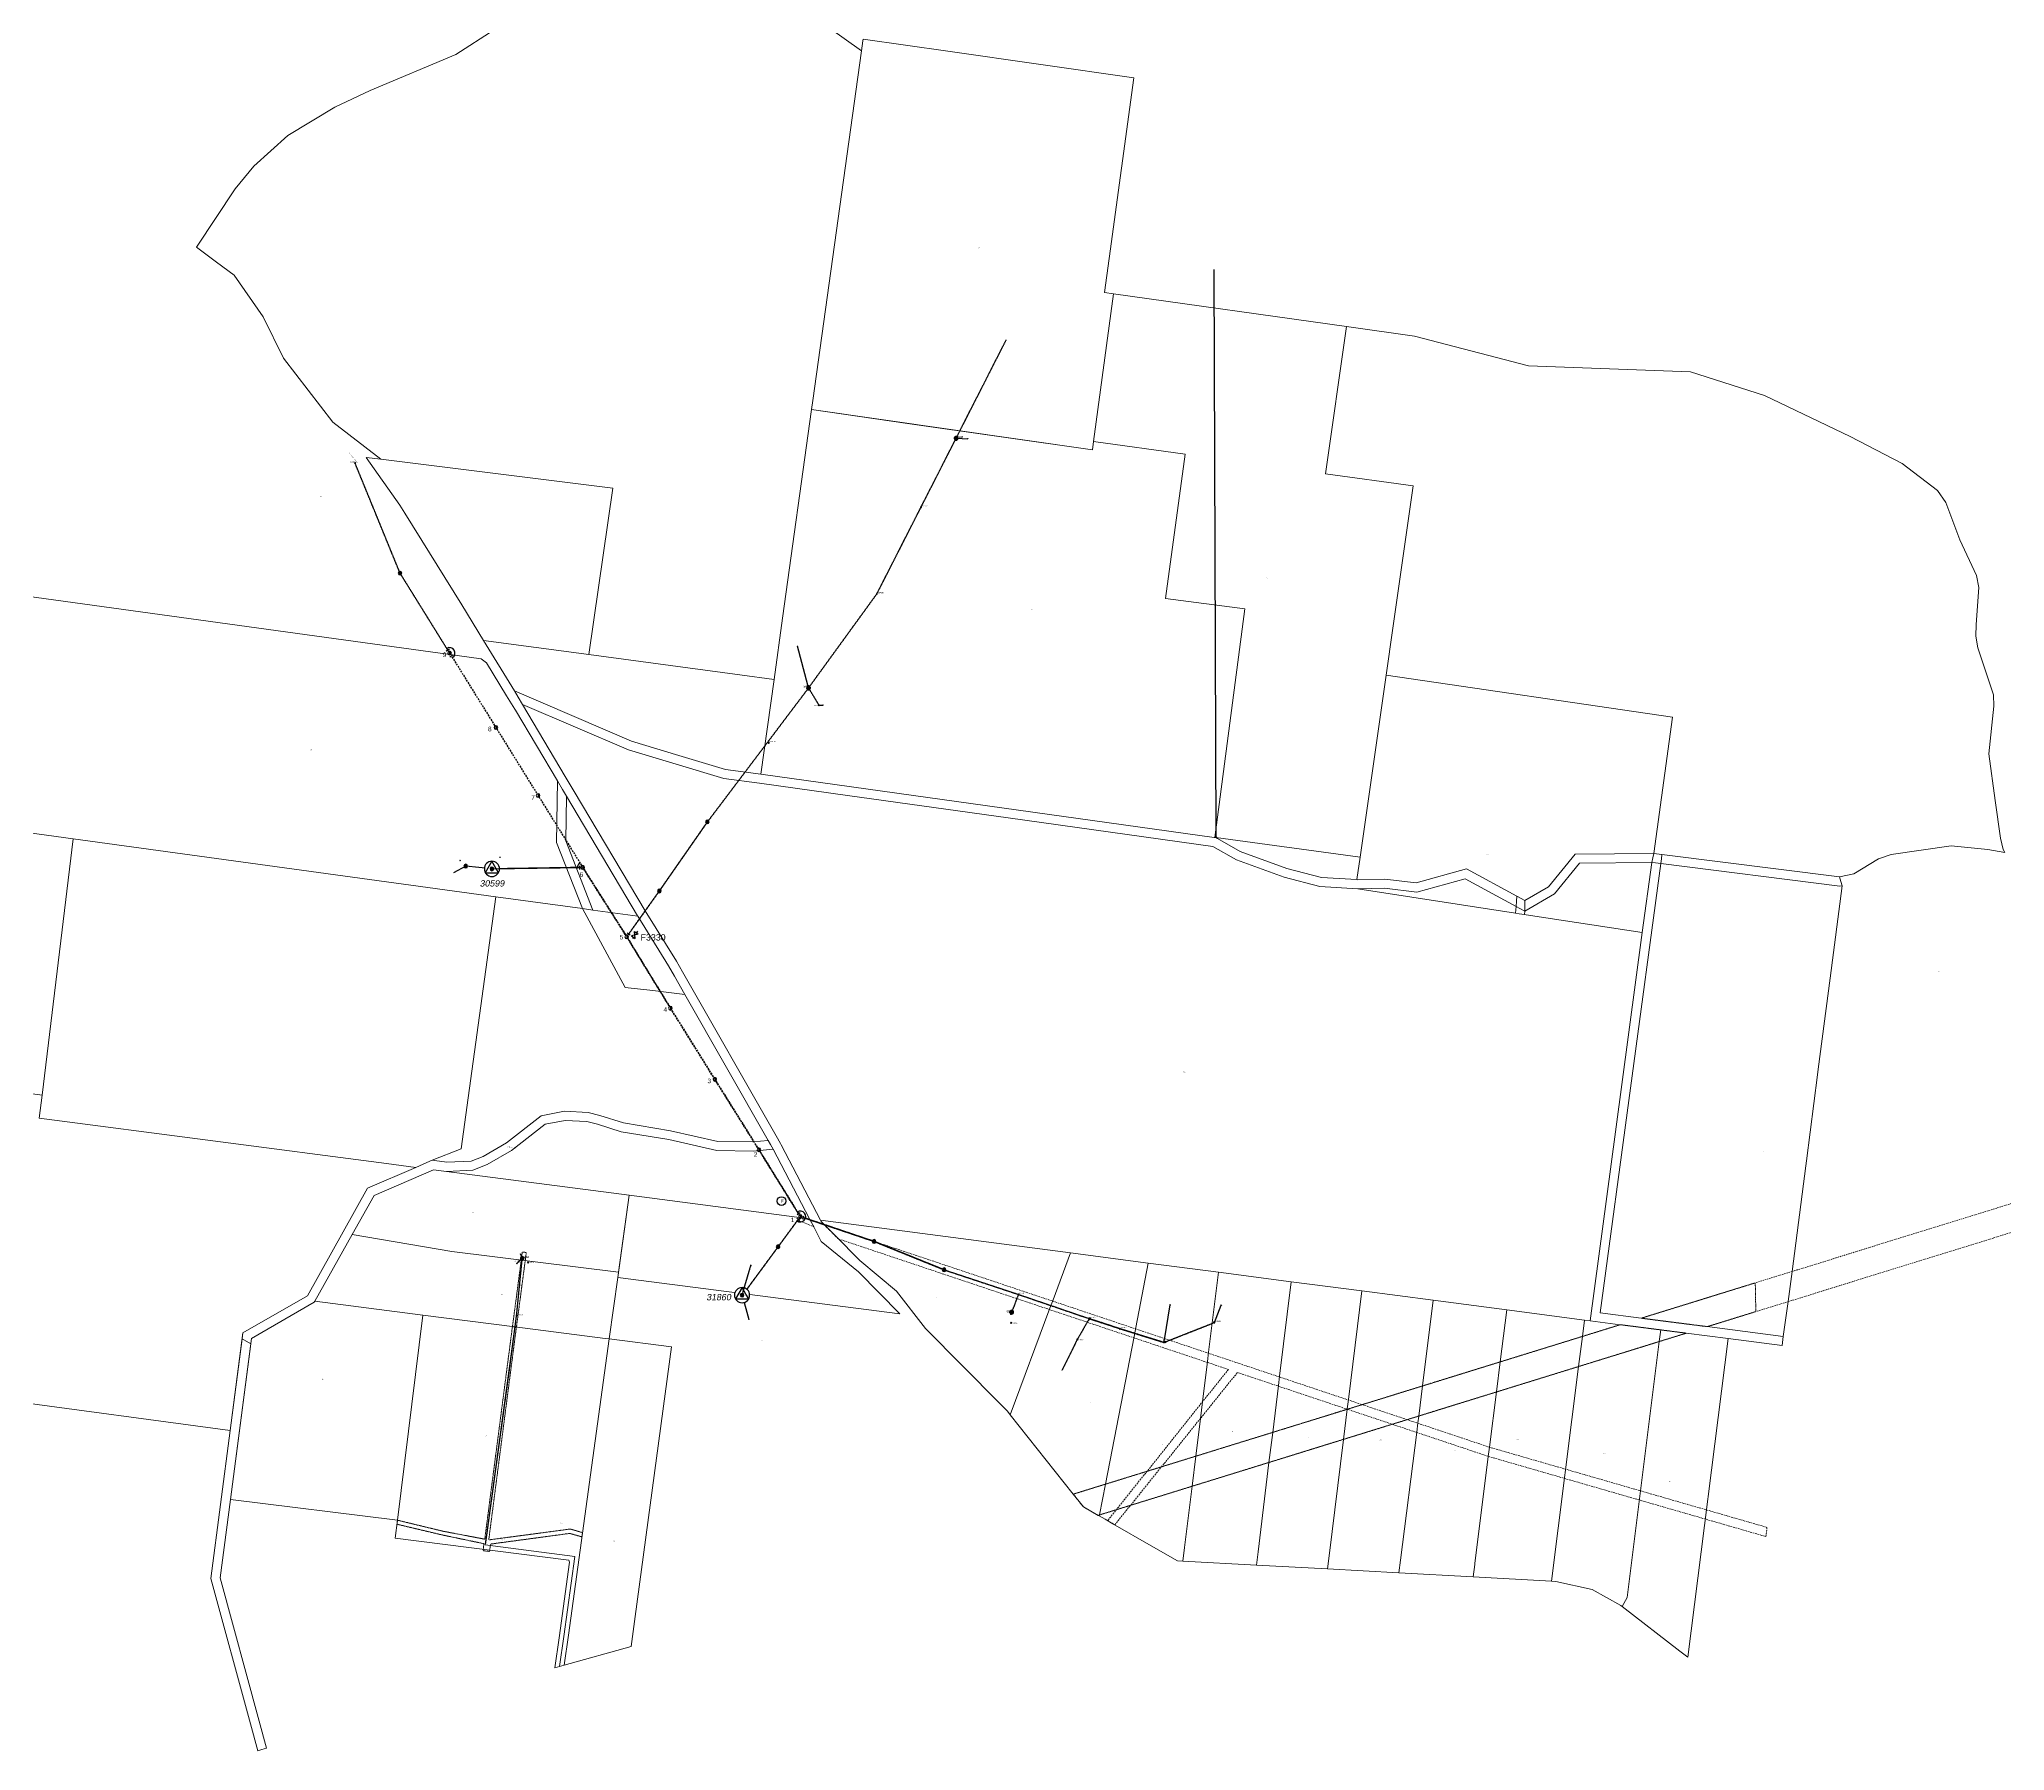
# Model space of a CAD drawing. Header units: metres. Extents: x 249687 to 257263, y 6187901 to 6192012.
# Drawn here: x 252507 to 256845, y 6188059 to 6191836 of the extents above; entities that cross this region are included whole.
import ezdxf
from ezdxf.enums import TextEntityAlignment as Align

# ---------------------------------------------------------------- set-up
doc = ezdxf.new("R2010")
doc.units = ezdxf.units.M
for name, pattern in [('Cable Exist OH', [1, 1, 0]), ('Cable New OH', [6, 4, -2]), ('Dash', [5, 3, -2]), ('HIDDEN', [0.375, 0.25, -0.125]), ('HIDDEN2', [0.1875, 0.125, -0.0625])]:
    doc.linetypes.add(name, pattern=pattern)
doc.layers.get('0').update_dxf_attribs({"color": 6})
for name, color, linetype in [('_User_HV_Exist', 7, 'Continuous'), ('_User_NEW', 2, 'Continuous'), ('Equip_LV_EXT', 7, 'Continuous'), ('Equip_SP_HV_EXT', 7, 'Continuous'), ('Equip_SP_HV_NEW', 2, 'Continuous'), ('Mains_HV_EXT', 7, 'Continuous'), ('Mains_HV_NEW', 2, 'Continuous'), ('Mains_HV_New_B10', 2, 'Continuous'), ('Mains_HV_NEW_Hardwired', 2, 'Continuous'), ('Mains_LV_EXT', 7, 'Continuous'), ('OH_Details_SP_MISC', 7, 'Continuous'), ('Services_SP_EXT', 7, 'Continuous'), ('Sub_SP_TR_HV_LV_EXT', 7, 'Continuous'), ('Sub_SP_TR_HV_LV_MOD', 3, 'Continuous'), ('SupportsOH_SP_TR_HV_LV_SL_EXT', 7, 'Continuous'), ('SupportsOH_SP_TR_HV_LV_SL_MOD', 3, 'Continuous'), ('SupportsOH_SP_TR_HV_LV_SL_NEW', 2, 'Continuous')]:
    doc.layers.add(name, color=color, linetype=linetype)
for name, color, linetype, lineweight in [('Cadastre Easements_SP_EXT', 8, 'Continuous', 5), ('Cadastre Land Parcels_SP_EXT', 8, 'Continuous', 5), ('Cadastre Other Property_SP_EXT', 8, 'HIDDEN', 5), ('Cadastre Roads_SP_EXT', 8, 'Continuous', 5)]:
    doc.layers.add(name, color=color, linetype=linetype, lineweight=lineweight)
doc.styles.add('iecARIAL', font='arial.ttf', dxfattribs={"height": 2})
doc.styles.add('iecISOCP', font='isocp.shx')
doc.styles.add('POLE_LABEL', font='arial.ttf')
doc.styles.get("Standard").update_dxf_attribs({"font": 'arial.ttf'})

# ---------------------------------------------------------------- blocks, each defined once
blk = doc.blocks.new('SUB_POLE_EXT')
blk.add_wipeout([(0, 4.2), (0.4, 4.2), (0.8, 4.1), (1.2, 4), (1.6, 3.9), (2, 3.7), (2.3, 3.5), (2.7, 3.3), (3, 3), (3.3, 2.7), (3.5, 2.3), (3.8, 1.9), (3.9, 1.6), (4, 1.2), (4.2, 0.6), (4.2, 0), (4.2, -0.6), (4.1, -1.1), (3.9, -1.6), (3.6, -2.2), (3.2, -2.7), (3, -3), (2.7, -3.3), (2.4, -3.5), (2, -3.7), (1.6, -3.9), (1.3, -4), (0.8, -4.1), (0.4, -4.2), (0, -4.2), (-0.4, -4.2), (-0.8, -4.1), (-1.2, -4), (-1.6, -3.9), (-2, -3.7), (-2.4, -3.5), (-2.7, -3.3), (-3, -3), (-3.2, -2.7), (-3.5, -2.3), (-3.7, -2), (-3.9, -1.6), (-4, -1.2), (-4.2, -0.8), (-4.2, -0.1), (-4.2, 0.4), (-4.1, 0.8), (-4, 1.3), (-3.9, 1.6), (-3.7, 2), (-3.5, 2.4), (-3.3, 2.7), (-3, 3), (-2.7, 3.3), (-2.3, 3.5), (-2, 3.7), (-1.6, 3.9), (-1.2, 4), (-0.8, 4.2), (-0.4, 4.2)])
blk.add_line((2.2, 0.5), (2.2, 0.5, 0))
blk.add_lwpolyline([(-4.2, 0, 1), (4.2, 0, 1)], format="xyb", close=True)
blk.add_lwpolyline([(2.1, 0.5), (0, 4.2), (-3.7, -2.1), (3.7, -2.1)], close=True)
for tag, height, flags, p in [('STREET_CODE', 0.2, 9, (1.5, 0)), ('ASSET_NUM', 3.5, 8, (2, 2)), ('CONSTRUCTED_VOLTAGE', 0.2, 9, (1.5, -0.2)), ('NO_PHASES', 0.2, 9, (1.5, -0.4)), ('OPERATING_VOLTAGE', 0.2, 9, (1.5, -0.6)), ('OPERATED_BY', 0.2, 9, (1.5, -0.8)), ('MAINTAINED_BY', 0.2, 9, (1.5, -1)), ('ORIENTATION', 0.2, 9, (1.5, -1.2)), ('OWNED_BY', 0.2, 9, (1.5, -1.4)), ('SECONDARY_VOLTAGE', 0.2, 9, (1.5, -1.6)), ('STATE', 0.2, 9, (1.5, -1.8)), ('SUBSTATION_TYPE', 0.2, 9, (1.5, -2)), ('USAGE', 0.2, 9, (1.5, -2.2)), ('LEGEND', 0.2, 9, (1.5, -2.4)), ('LOCATION', 0.2, 9, (1.5, -2.6)), ('STREETNAME', 0.2, 9, (1.5, -2.8)), ('SUBURB', 0.2, 9, (1.5, -3)), ('NOTES', 0.2, 9, (1.5, -3.2)), ('Z', 0.2, 1, (1.5, -3.4))]:
    blk.add_attdef(tag, text='', height=height, dxfattribs=dict(flags=flags)).set_placement(p, align=Align.MIDDLE_LEFT)
blk = doc.blocks.new('LV_OH_LINKS_DISTFUSE_EXT')
for p, q in [((0, 0), (0.96, 0)), ((3.84, 0), (4.8, 0))]:
    blk.add_line(p, q)
blk.add_lwpolyline([(3.84, -1.2), (3.84, 1.2), (0.96, -1.2), (0.96, 1.2)], close=True)
at = {"flags": 9}
for tag, p in [('ACTUAL_STATUS', (0, 0)), ('CONSTRUCTED_VOLTAGE', (0, -0.2)), ('OPERATING_VOLTAGE', (0, -0.6)), ('ORIENTATION', (0, -0.8)), ('OWNED_BY', (0, -1)), ('STATE', (0, -1.2)), ('SWITCH_TYPE', (0, -1.4)), ('NO_PHASES', (0, -0.4)), ('USAGE', (0, -1.6)), ('NOTES', (0, -1.8))]:
    blk.add_attdef(tag, text='', height=0.2, dxfattribs=at).set_placement(p, align=Align.MIDDLE_LEFT)
at = {"flags": 1}
blk.add_attdef('Z', (0, 0), '', height=0.2, dxfattribs=at)
blk = doc.blocks.new('CCP_EXT')
blk.add_wipeout([(0, 0.6), (0.6, 0), (0, -0.6), (-0.6, 0)])
blk.add_lwpolyline([(-0.6, 0), (0, 0.6), (0.6, 0), (0, -0.6), (-0.6, 0)])
at = {"flags": 1}
blk.add_attdef('Z', (0, 0), '', height=0.2, dxfattribs=at)
at = {"flags": 9}
for tag, p in [('CCP_TYPE', (0, 0)), ('CONSTRUCTED_VOLTAGE', (0, -0.2)), ('NO_PHASES', (0, -0.4)), ('OPERATING_VOLTAGE', (0, -0.6)), ('ORIENTATION', (0, -0.8)), ('OWNED_BY', (0, -1)), ('USAGE', (0, -1.2)), ('LEGEND', (0, -1.4)), ('LIFE_SUPPORT', (0, -1.6)), ('STATE', (0, -1.8)), ('NOTES', (0, -2))]:
    blk.add_attdef(tag, text='', height=0.2, dxfattribs=at).set_placement(p, align=Align.MIDDLE_LEFT)
blk = doc.blocks.new('POLE_EXT')
blk.add_hatch(color=256).paths.add_polyline_path([(-1, 0, 1), (1, 0, 1)])
blk.add_lwpolyline([(-1, 0, 1), (1, 0, 1)], format="xyb", close=True)
for tag, height, flags, p in [('pNumber', 2.5, 8, (-17.8, 2.1)), ('OWNED_BY', 0.2, 9, (1.4, -0.4)), ('PARENT', 0.2, 9, (1.4, -0.6)), ('SPECIAL_USE', 0.2, 9, (1.4, -0.8)), ('STATE', 0.2, 9, (1.4, -1)), ('USAGE', 0.2, 9, (1.4, -1.2)), ('cLV', 0.2, 9, (1.4, -1.4)), ('hDepth', 0.2, 9, (1.4, -1.6)), ('hDia', 0.2, 9, (1.4, -1.8)), ('cHV', 0.2, 9, (1.4, -2)), ('LBRACKET', 0.2, 9, (1.4, -2.2)), ('LExisting', 0.2, 9, (1.4, -2.4)), ('LANTNUMBER', 0.2, 9, (1.4, -2.6)), ('LOther', 0.2, 9, (1.4, -2.8)), ('LRemove', 0.2, 9, (1.4, -3)), ('LEGEND', 0.2, 9, (1.4, -3.2)), ('cLinedev', 0.2, 9, (1.4, -3.4)), ('LOCATION', 0.2, 9, (1.4, -3.6)), ('pExisting', 0.2, 9, (1.4, -3.8)), ('PFNUMBER', 0.2, 9, (1.4, -4)), ('NEWPFNUMBER', 0.2, 9, (1.4, -4.2)), ('pFooting', 0.2, 9, (1.4, -4.4)), ('pNew', 0.2, 9, (1.4, -4.6)), ('pRelocate', 0.2, 9, (1.4, -5)), ('pRemove', 0.2, 9, (1.4, -5.2)), ('pReplace', 0.2, 9, (1.4, -5.4)), ('pStay', 0.2, 9, (1.4, -5.6)), ('pType', 0.2, 9, (1.4, -5.8)), ('cspan', 0.2, 9, (1.4, -6)), ('STREETNAME', 0.2, 9, (1.4, -6.2)), ('SUBURB', 0.2, 9, (1.4, -6.4)), ('NOTES', 0.2, 9, (1.4, -6.6)), ('MAINTAINED_BY', 0.2, 9, (1.4, -6.8)), ('OPERATED_BY', 0.2, 9, (1.4, -7))]:
    blk.add_attdef(tag, text='', height=height, dxfattribs=dict(flags=flags)).set_placement(p, align=Align.MIDDLE_LEFT)
at = {"style": 'POLE_LABEL'}
for tag, height, flags, p in [('STRUCTURE_PLANT_NUMBER', 0.2, 9, (1.4, 0)), ('ASSET_NUM', 2.5, 8, (2, 2)), ('STREET_CODE', 0.2, 9, (1.4, -0.2))]:
    blk.add_attdef(tag, text='', height=height, dxfattribs=dict(at, flags=flags)).set_placement(p, align=Align.MIDDLE_LEFT)
at = {"flags": 1}
blk.add_attdef('Z', (1.4, -7.3), '', height=0.2, dxfattribs=at)
blk = doc.blocks.new('End Shackle_EXT')
blk.add_wipeout([(0, 0.3), (1.8, 0.3), (1.8, -0.3), (0, -0.3)])
blk.add_line((1.8, -1), (1.8, 1))
at = {"flags": 1}
blk.add_attdef('Z', (0, 0), '', height=0.2, dxfattribs=at)
at = {"flags": 9}
for tag, p in [('CONNECTOR_TYPE', (0, 0)), ('CONSTRUCTED_VOLTAGE', (0, -0.2)), ('NO_PHASES', (0, -0.4)), ('OPERATING_VOLTAGE', (0, -0.6)), ('ORIENTATION', (0, -0.8)), ('OWNED_BY', (0, -1)), ('STATE', (0, -1.2)), ('USAGE', (0, -1.4)), ('NOTES', (0, -1.6))]:
    blk.add_attdef(tag, text='', height=0.2, dxfattribs=at).set_placement(p, align=Align.MIDDLE_LEFT)
blk = doc.blocks.new('*U40')
blk.add_circle((-11.4, 9.7), 2.4)
at = {"insert": (-11.7, 10.6), "char_height": 2, "width": 1.3, "attachment_point": 1, "style": 'iecISOCP'}
blk.add_mtext('F', dxfattribs=at)
for tag, height, flags, p in [('STREET_CODE', 0.2, 9, (1.5, 0)), ('ASSET_NUM', 2.5, 8, (2, 2)), ('CONSTRUCTED_VOLTAGE', 0.2, 9, (1.5, -0.2)), ('FLITE_NUMBER', 0.2, 9, (1.5, -0.4)), ('INDICATOR_TYPE', 0.2, 9, (1.5, -0.6)), ('OPERATING_VOLTAGE', 0.2, 9, (1.5, -0.8)), ('ORIENTATION', 0.2, 9, (1.5, -1)), ('OWNED_BY', 0.2, 9, (1.5, -1.2)), ('STATE', 0.2, 9, (1.5, -1.4)), ('USAGE', 0.2, 9, (1.5, -1.6)), ('LEGEND', 0.2, 9, (1.5, -1.8)), ('LOCATION', 0.2, 9, (1.5, -2)), ('STREETNAME', 0.2, 9, (1.5, -2.2)), ('SUBURB', 0.2, 9, (1.5, -2.4)), ('NOTES', 0.2, 9, (1.5, -2.6)), ('Z', 0.2, 1, (1.5, -2.8))]:
    blk.add_attdef(tag, text='', height=height, dxfattribs=dict(flags=flags)).set_placement(p, align=Align.MIDDLE_LEFT)
blk = doc.blocks.new('CONNECTOR_NODE_EXT')
h = blk.add_hatch(color=256)
edge = h.paths.add_edge_path()
edge.add_arc((0, 0), 0.5, 0, 360)
blk.add_circle((0, 0), 0.5)
at = {"flags": 1}
blk.add_attdef('Z', (0, 0), '', height=0.2, dxfattribs=at)
at = {"flags": 9}
for tag, p in [('CONNECTOR_TYPE', (0, 0)), ('CONSTRUCTED_VOLTAGE', (0, -0.2)), ('NO_PHASES', (0, -0.4)), ('OPERATING_VOLTAGE', (0, -0.6)), ('ORIENTATION', (0, -0.8)), ('SUBTYPE', (0, -1)), ('USAGE', (0, -1.2)), ('NOTES', (0, -1.4))]:
    blk.add_attdef(tag, text='', height=0.2, dxfattribs=at).set_placement(p, align=Align.MIDDLE_LEFT)
blk = doc.blocks.new('POLE_REPLACE_NEW')
for tag, flags, p in [('OPERATED_BY', 9, (1.5, -6.6)), ('MAINTAINED_BY', 9, (1.5, -6.8)), ('Z', 1, (1.5, -7))]:
    blk.add_attdef(tag, text='', height=0.2, dxfattribs=dict(flags=flags)).set_placement(p, align=Align.MIDDLE_LEFT)
blk.add_wipeout([(0, 1), (-0.1, 1), (-0.2, 1), (-0.4, 0.9), (-0.5, 0.9), (-0.6, 0.8), (-0.7, 0.7), (-0.8, 0.6), (-0.8, 0.5), (-0.9, 0.4), (-1, 0.3), (-1, 0.2), (-1, 0.1), (-1, -0.1), (-1, -0.2), (-1, -0.3), (-0.9, -0.4), (-0.8, -0.5), (-0.8, -0.6), (-0.7, -0.7), (-0.6, -0.8), (-0.5, -0.9), (-0.4, -0.9), (-0.2, -1), (-0.1, -1), (0, -1), (0.1, -1), (0.2, -1), (0.4, -0.9), (0.5, -0.9), (0.6, -0.8), (0.7, -0.7), (0.8, -0.6), (0.8, -0.5), (0.9, -0.4), (1, -0.3), (1, -0.2), (1, -0.1), (1, 0.1), (1, 0.2), (1, 0.3), (0.9, 0.4), (0.8, 0.5), (0.8, 0.6), (0.7, 0.7), (0.6, 0.8), (0.5, 0.9), (0.4, 0.9), (0.2, 1), (0.1, 1)])
h = blk.add_hatch(color=256)
edge = h.paths.add_edge_path()
edge.add_arc((0, 0), 1, 270, 450)
edge.add_line((0, 1), (0, -1))
blk.add_lwpolyline([(0, 1), (0, -1)])
at = {"lineweight": -3}
blk.add_arc((0, 0), 1, 90, 270, dxfattribs=at)
blk.add_arc((0, 0), 1, 270, 90)
at = {"style": 'POLE_LABEL', "flags": 9}
blk.add_attdef('STRUCTURE_PLANT_NUMBER', text='', height=0.2, dxfattribs=at).set_placement((1.5, 0.2), align=Align.MIDDLE_LEFT)
for tag, height, flags, p in [('STREET_CODE', 0.2, 9, (1.5, 0)), ('ASSET_NUM', 2.5, 8, (2, 2)), ('OWNED_BY', 0.2, 9, (1.5, -0.2)), ('PARENT', 0.2, 9, (1.5, -0.4)), ('SPECIAL_USE', 0.2, 9, (1.5, -0.6)), ('STATE', 0.2, 9, (1.5, -0.8)), ('USAGE', 0.2, 9, (1.5, -1)), ('cLV', 0.2, 9, (1.5, -1.2)), ('hDepth', 0.2, 9, (1.5, -1.4)), ('hDia', 0.2, 9, (1.5, -1.6)), ('cHV', 0.2, 9, (1.5, -1.8)), ('LBRACKET', 0.2, 9, (1.5, -2)), ('LExisting', 0.2, 9, (1.5, -2.2)), ('LANTNUMBER', 0.2, 9, (1.5, -2.4)), ('LOther', 0.2, 9, (1.5, -2.6)), ('LRemove', 0.2, 9, (1.5, -2.8)), ('LEGEND', 0.2, 9, (1.5, -3)), ('cLinedev', 0.2, 9, (1.5, -3.2)), ('pExisting', 0.2, 9, (1.5, -3.4)), ('PFNUMBER', 0.2, 9, (1.5, -3.6)), ('NEWPFNUMBER', 0.2, 9, (1.5, -3.8)), ('pFooting', 0.2, 9, (1.5, -4)), ('pNew', 0.2, 9, (1.5, -4.2)), ('pNumber', 0.2, 9, (1.5, -4.4)), ('pRelocate', 0.2, 9, (1.5, -4.6)), ('pRemove', 0.2, 9, (1.5, -4.8)), ('pReplace', 0.2, 9, (1.5, -5)), ('pStay', 0.2, 9, (1.5, -5.2)), ('pType', 0.2, 9, (1.5, -5.4)), ('cspan', 0.2, 9, (1.5, -5.6)), ('SUBURB', 0.2, 9, (1.5, -5.8)), ('STREETNAME', 0.2, 9, (1.5, -6)), ('LOCATION', 0.2, 9, (1.5, -6.2)), ('NOTES', 0.2, 9, (1.5, -6.4))]:
    blk.add_attdef(tag, text='', height=height, dxfattribs=dict(flags=flags)).set_placement(p, align=Align.MIDDLE_LEFT)
blk = doc.blocks.new('End Shackle_NEW')
blk.add_wipeout([(-0.3, 0), (-0.3, 1.8), (0.3, 1.8), (0.3, 0)])
blk.add_line((1, 1.8), (-1, 1.8))
at = {"flags": 1}
blk.add_attdef('Z', (0, 0), '', height=0.2, dxfattribs=at)
at = {"flags": 9}
for tag, p in [('CONNECTOR_TYPE', (0, 0)), ('CONSTRUCTED_VOLTAGE', (0, -0.2)), ('NO_PHASES', (0, -0.4)), ('OPERATING_VOLTAGE', (0, -0.6)), ('ORIENTATION', (0, -0.8)), ('OWNED_BY', (0, -1)), ('STATE', (0, -1.2)), ('USAGE', (0, -1.4)), ('NOTES', (0, -1.6)), ('MAINTAINED_BY', (0, -1.8)), ('OPERATED_BY', (0, -2))]:
    blk.add_attdef(tag, text='', height=0.2, dxfattribs=at).set_placement(p, align=Align.MIDDLE_LEFT)
blk = doc.blocks.new('BOND POINT')
blk.add_hatch(color=256).paths.add_polyline_path([(-1, 0, 1), (1, 0, 1)])
blk.add_lwpolyline([(-1, 0, 1), (1, 0, 1)], format="xyb", close=True)
blk = doc.blocks.new('*U45')
blk.add_wipeout([(-0.3, 0), (-0.3, 1.8), (0.3, 1.8), (0.3, 0)])
blk.add_line((1, 1.8), (-1, 1.8))
at = {"flags": 1}
blk.add_attdef('Z', (0, 0), '', height=0.2, dxfattribs=at)
at = {"flags": 9}
for tag, p in [('CONNECTOR_TYPE', (0, 0)), ('CONSTRUCTED_VOLTAGE', (0, -0.2)), ('NO_PHASES', (0, -0.4)), ('OPERATING_VOLTAGE', (0, -0.6)), ('ORIENTATION', (0, -0.8)), ('OWNED_BY', (0, -1)), ('STATE', (0, -1.2)), ('USAGE', (0, -1.4)), ('NOTES', (0, -1.6)), ('MAINTAINED_BY', (0, -1.8)), ('OPERATED_BY', (0, -2))]:
    blk.add_attdef(tag, text='', height=0.2, dxfattribs=at).set_placement(p, align=Align.MIDDLE_LEFT)
blk = doc.blocks.new('*U54')
for p, q in [((-11, 12.7), (-11, 11.7)), ((-11, 8.8), (-11, 7.9))]:
    blk.add_line(p, q)
blk.add_lwpolyline([(-12.2, 8.8), (-9.8, 8.8), (-12.2, 11.7), (-9.8, 11.7)], close=True)
for tag, height, flags, p in [('STREET_CODE', 0.2, 9, (1.5, 0)), ('ASSET_NUM', 3.5, 8, (2, 2)), ('ACTUAL_STATUS', 0.2, 9, (1.5, -0.2)), ('CONSTRUCTED_VOLTAGE', 0.2, 9, (1.5, -0.4)), ('NO_PHASES', 0.2, 9, (1.5, -0.6)), ('OPERATING_VOLTAGE', 0.2, 9, (1.5, -0.8)), ('ORIENTATION', 0.2, 9, (1.5, -1)), ('OWNED_BY', 0.2, 9, (1.5, -1.2)), ('OPERATED_BY', 0.2, 9, (1.5, -1.4)), ('MAINTAINED_BY', 0.2, 9, (1.5, -1.6)), ('STATE', 0.2, 9, (1.5, -1.8)), ('SWITCH_TYPE', 0.2, 9, (1.5, -2)), ('USAGE', 0.2, 9, (1.5, -2.2)), ('LEGEND', 0.2, 9, (1.5, -2.4)), ('SUBURB', 0.2, 9, (1.5, -2.6)), ('STREETNAME', 0.2, 9, (1.5, -2.8)), ('LOCATION', 0.2, 9, (1.5, -3)), ('NOTES', 0.2, 9, (1.5, -3.2)), ('LABEL_ALIGNMENT', 0.2, 9, (1.5, -3.4)), ('Z', 0.2, 1, (1.5, -3.6))]:
    blk.add_attdef(tag, text='', height=height, dxfattribs=dict(flags=flags)).set_placement(p, align=Align.MIDDLE_LEFT)

msp = doc.modelspace()

# ---------------------------------------------------------------- linework, layer by layer
at = {"layer": '_User_HV_Exist', "color": 7, "linetype": 'Cable Exist OH'}
msp.add_lwpolyline([(253412.403, 6190481.868), (253303.009, 6190658.092), (253203.747, 6190900.758)], dxfattribs=at)
at = {"layer": '_User_HV_Exist', "color": 7, "linetype": 'Cable Exist OH', "flags": 128}
msp.add_lwpolyline([(254503.877, 6189120.457), (254349.582, 6189182.988)], dxfattribs=at)
at = {"layer": 'Cadastre Easements_SP_EXT', "linetype": 'Dash'}
for points in [[(256367.58, 6189050.261), (256378.165, 6189053.536), (256821.048, 6189190.72), (256975.03, 6189238.43), (257083.724, 6189272.105), (257253.172, 6189324.6), (257262.835, 6189391.453), (256917.953, 6189284.547), (256831.8, 6189257.854), (256827.97, 6189256.667), (256386.729, 6189120.03), (256376.144, 6189116.755), (256164.79, 6189051.28), (256043.145, 6189013.57), (256157.973, 6188998.929), (256188.988, 6188994.968), (256367.58, 6189050.261)], [(254847.012, 6188579.309), (254874.206, 6188587.684), (254909.155, 6188598.484), (255051.781, 6188642.645), (255221.327, 6188695.171), (255385.763, 6188746.115), (255494.536, 6188779.832), (255527.115, 6188789.901), (255551.842, 6188797.655), (255723.4, 6188850.778), (255904.931, 6188906.971), (256082.858, 6188962.044), (256142.631, 6188980.545), (256086.088, 6188987.805), (255996.877, 6188999.258), (255913.313, 6188973.379), (255731.778, 6188917.157), (255560.219, 6188864.034), (255428.631, 6188823.281), (255396.054, 6188813.099), (255393.862, 6188812.487), (255229.517, 6188761.544), (255059.878, 6188709.017), (254980.398, 6188684.391), (254945.448, 6188673.592), (254860.129, 6188647.146), (254789.227, 6188625.186), (254811.68, 6188597.027), (254844.185, 6188578.346), (254847.012, 6188579.309)]]:
    msp.add_lwpolyline(points, close=True, dxfattribs=at)
at = {"layer": 'Cadastre Land Parcels_SP_EXT', "linetype": 'Continuous'}
for points in [[(255392.084, 6191202.496), (254878.372, 6191274.58), (254834.134, 6190948.501), (255036.297, 6190920.518), (254992.768, 6190602.342), (255167.738, 6190579.412), (255101.694, 6190074.71), (255104.188, 6190074.332), (255422.559, 6190031.525), (255480.01, 6190433.096), (255494.774, 6190536.608), (255539.8, 6190850.935), (255345.955, 6190877.704), (255392.084, 6191202.496)], [(256836.543, 6190073.325), (256824.352, 6190156.149), (256810.432, 6190259.352), (256821.213, 6190364.421), (256820.55, 6190389.823), (256786.2, 6190493.16), (256781.841, 6190519.132), (256782.45, 6190545.122), (256788.694, 6190626.651), (256782.942, 6190653.142), (256746.111, 6190731.657), (256715.434, 6190814.11), (256696.991, 6190840.27), (256619.244, 6190899.956), (256504.035, 6190959.996), (256314.871, 6191050.624), (256152.208, 6191102.426), (255793.907, 6191115.796), (255542.54, 6191181.357), (255392.084, 6191202.496), (255345.955, 6190877.704), (255539.8, 6190850.935), (255494.774, 6190536.608), (255480.01, 6190433.096), (256112.346, 6190340.557), (256070.727, 6190039.644), (256088.821, 6190037.343), (256480.695, 6189987.544), (256512.342, 6189994.699), (256566.88, 6190027.206), (256594.582, 6190037.476), (256726.957, 6190055.922), (256807.934, 6190048.49), (256845.477, 6190041.256), (256842.263, 6190048.055), (256836.543, 6190073.325)], [(253260.629, 6190909.623), (253228.315, 6190913.652), (253302.795, 6190808.059), (253313.474, 6190790.808), (253439.104, 6190587.876), (253487.098, 6190509.443), (253719.799, 6190478.301), (253772.65, 6190845.91), (253260.629, 6190909.623)], [(254128.685, 6190423.498), (254053.227, 6190433.613), (253719.799, 6190478.301), (253487.097, 6190509.444), (253555.373, 6190398.135), (253814.285, 6190287.314), (253918.638, 6190255.548), (254021.775, 6190224.527), (254099.61, 6190214.371), (254128.685, 6190423.498)], [(256112.346, 6190340.557), (255480.01, 6190433.096), (255422.559, 6190031.525), (255415.403, 6189981.718), (255417.707, 6189981.556), (255477.106, 6189983.004), (255545.965, 6189974.599), (255657.041, 6190005.266), (255768.197, 6189945.001), (255785.937, 6189935.384), (255838.591, 6189965.959), (255897.245, 6190037.874), (256070.727, 6190039.644), (256112.346, 6190340.557)], [(252581.138, 6190072.029), (251181.642, 6190264.313), (251097.969, 6189697.483), (252512.815, 6189506.181), (252581.138, 6190072.029)], [(253826.863, 6189902.009), (253670.178, 6190166.17), (253668.844, 6190067.005), (253728.27, 6189914.388), (253827.631, 6189900.808), (253826.863, 6189902.009)], [(255422.559, 6190031.525), (255104.188, 6190074.332), (255107.551, 6190072.422), (255157.799, 6190043.994), (255260.554, 6190006.178), (255336.989, 6189986.096), (255415.402, 6189981.718), (255422.559, 6190031.525)], [(255654.571, 6189983.666), (255547.422, 6189954.101), (255476.07, 6189962.885), (255417.407, 6189961.456), (255765.318, 6189907.8), (255767.106, 6189922.686), (255654.571, 6189983.666)], [(256066.285, 6190019.546), (255906.878, 6190017.923), (255851.879, 6189950.433), (255786.266, 6189912.303), (255785.09, 6189904.75), (255789.299, 6189904.099), (256045.411, 6189864.591), (256066.285, 6190019.546)], [(256407.77, 6189360.894), (256432.231, 6189550.473), (256433.888, 6189563.251), (256459.945, 6189764.216), (256486.351, 6189968.267), (256481.688, 6189967.146), (256086.307, 6190017.407), (255952.682, 6189025.186), (256043.145, 6189013.57), (256157.973, 6188998.929), (256188.988, 6188994.968), (256356.617, 6188973.492), (256367.58, 6189050.261), (256376.144, 6189116.755), (256406.377, 6189350.1), (256407.77, 6189360.894)], [(253931.746, 6189728.168), (253860.726, 6189736.661), (253800.221, 6189743.895), (253705.46, 6189917.559), (253514.214, 6189943.803), (253453.155, 6189499.943), (253437.675, 6189387.406), (253373.759, 6189362.069), (253379.296, 6189361.439), (253406.349, 6189357.825), (253459.823, 6189360.574), (253486.416, 6189370.824), (253537.791, 6189400.714), (253614.507, 6189460.357), (253666.404, 6189470.611), (253718.562, 6189467.439), (253744.214, 6189461.124), (253796.081, 6189444.622), (253900.13, 6189427.503), (254004.902, 6189403.964), (254081.847, 6189402.777), (254115.895, 6189406.008), (253931.746, 6189728.168)], [(253728.27, 6189914.388), (253705.46, 6189917.559), (253800.221, 6189743.895), (253860.726, 6189736.661), (253931.746, 6189728.168), (253908.832, 6189768.243), (253895.668, 6189791.266), (253827.631, 6189900.808), (253728.27, 6189914.388)], [(252512.815, 6189506.181), (251097.969, 6189697.483), (251007.288, 6189083.304), (251004.647, 6189065.416), (250924.27, 6188520.909), (250941.348, 6188518.702), (251350.288, 6188466.692), (251317.395, 6188210.38), (251287.268, 6187974.569), (251829.337, 6187903.672), (251849.279, 6187900.984), (251909.939, 6188327.432), (252397.831, 6188260.164), (252417.815, 6188262.805), (252383.489, 6188508.774), (252425.183, 6188833.14), (252928.095, 6188765.687), (252956.144, 6188981.008), (253098.495, 6189063.268), (253231.317, 6189300.349), (253337.831, 6189346.464), (253273.075, 6189354.936), (252506.627, 6189455.176), (252512.815, 6189506.181)], [(255031.473, 6188477.489), (255035.109, 6188507.112), (255051.781, 6188642.645), (255059.878, 6188709.017), (255070.103, 6188792.43), (255074.656, 6188829.181), (255085.473, 6188918.048), (255087.976, 6188938.317), (255109.641, 6189114.942), (254954.825, 6189135.179), (254927.203, 6188992.697), (254923.311, 6188972.836), (254860.129, 6188647.146), (254847.012, 6188579.309), (254846.519, 6188577.075), (254859.315, 6188569.753), (254876.876, 6188559.67), (254961.405, 6188511.277), (255019.313, 6188478.168), (255031.473, 6188477.489)], [(255197.081, 6188497.72), (255221.327, 6188695.171), (255229.517, 6188761.544), (255242.157, 6188865.112), (255244.66, 6188885.381), (255270.271, 6189093.967), (255109.641, 6189114.942), (255087.976, 6188938.317), (255085.473, 6188918.048), (255074.656, 6188829.181), (255070.103, 6188792.43), (255059.878, 6188709.017), (255051.781, 6188642.645), (255035.109, 6188507.112), (255031.473, 6188477.489), (255193.522, 6188468.653), (255197.081, 6188497.72)], [(255354.165, 6188488.751), (255385.763, 6188746.115), (255393.862, 6188812.487), (255394.103, 6188813.825), (255396.515, 6188834.091), (255425.916, 6189073.637), (255270.271, 6189093.967), (255244.66, 6188885.381), (255242.157, 6188865.112), (255229.517, 6188761.544), (255221.327, 6188695.171), (255197.081, 6188497.72), (255193.522, 6188468.653), (255350.686, 6188460.13), (255354.165, 6188488.751)], [(255511.804, 6188479.683), (255547.35, 6188762.016), (255549.945, 6188782.286), (255551.842, 6188797.655), (255560.219, 6188864.034), (255584.051, 6189053.035), (255425.916, 6189073.637), (255396.515, 6188834.091), (255394.103, 6188813.825), (255393.862, 6188812.487), (255385.763, 6188746.115), (255354.165, 6188488.751), (255350.686, 6188460.13), (255508.221, 6188451.504), (255511.804, 6188479.683)], [(253353.183, 6189020.509), (253114.735, 6189051.043), (253113.326, 6189048.675), (252974.876, 6188968.519), (252928.467, 6188613.061), (253297.286, 6188567.783), (253353.183, 6189020.509)], [(255671.925, 6188442.594), (255675.432, 6188470.215), (255675.706, 6188472.392), (255705.513, 6188708.555), (255708.017, 6188728.824), (255723.4, 6188850.778), (255731.778, 6188917.157), (255746.251, 6189031.761), (255584.051, 6189053.035), (255560.219, 6188864.034), (255551.842, 6188797.655), (255549.945, 6188782.286), (255547.35, 6188762.016), (255511.804, 6188479.683), (255508.221, 6188451.504), (255671.925, 6188442.594)], [(255904.931, 6188906.971), (255913.313, 6188973.379), (255917.863, 6189009.418), (255746.251, 6189031.761), (255731.778, 6188917.157), (255723.4, 6188850.778), (255708.017, 6188728.824), (255705.513, 6188708.555), (255675.706, 6188472.392), (255675.432, 6188470.215), (255671.925, 6188442.594), (255845.144, 6188433.255), (255904.931, 6188906.971)], [(253655.105, 6188245.037), (253664.246, 6188310.901), (253688.811, 6188487.871), (253490.831, 6188513.025), (253556.742, 6188994.39), (253353.183, 6189020.509), (253297.286, 6188567.783), (253292.394, 6188528.146), (253675.594, 6188479.475), (253677.244, 6188475.431), (253654.005, 6188308.049), (253644.86, 6188242.176), (253655.105, 6188245.037)], [(253665.547, 6188247.955), (253674.659, 6188313.802), (253764.81, 6188967.687), (253755.578, 6188968.872), (253556.742, 6188994.39), (253490.831, 6188513.025), (253688.811, 6188487.871), (253664.246, 6188310.901), (253655.105, 6188245.037), (253665.547, 6188247.955)], [(256011.986, 6188396.837), (256082.858, 6188962.044), (256086.088, 6188987.805), (255996.877, 6188999.258), (255930.046, 6189007.831), (255917.863, 6189009.418), (255913.313, 6188973.379), (255904.931, 6188906.971), (255845.144, 6188433.255), (255854.664, 6188432.742), (255934.637, 6188414.496), (255997.826, 6188379.514), (256001.115, 6188376.901), (256011.986, 6188396.837)], [(256235.126, 6188968.74), (256142.631, 6188980.545), (256086.088, 6188987.805), (256082.858, 6188962.044), (256011.986, 6188396.837), (256001.115, 6188376.901), (256128.185, 6188278.524), (256145.853, 6188265.741), (256235.126, 6188968.74)], [(253813.021, 6188289.133), (253821.881, 6188354.797), (253902.202, 6188950.061), (253764.81, 6188967.687), (253674.659, 6188313.802), (253665.547, 6188247.955), (253813.021, 6188289.133)]]:
    msp.add_lwpolyline(points, close=True, dxfattribs=at)
at = {"layer": 'Cadastre Other Property_SP_EXT', "linetype": 'HIDDEN2'}
for points in [[(256043.145, 6189013.58), (256188.988, 6188994.978), (256296.106, 6189028.143), (256294.854, 6189091.583), (256043.145, 6189013.58)], [(253297.309, 6188567.716), (253296.293, 6188558.798), (253395.844, 6188535.191), (253488.098, 6188515.889), (253486.448, 6188500.373), (253500.612, 6188498.574), (253502.855, 6188515.011), (253677.572, 6188538.566), (253704.533, 6188530.891), (253705.662, 6188540.238), (253679.05, 6188548.225), (253498.815, 6188524.223), (253559.846, 6188993.94), (253551.069, 6188994.953), (253490.013, 6188525.818), (253397.469, 6188543.475), (253297.309, 6188567.716)], [(254844.21, 6188578.408), (256142.631, 6188980.554), (255996.877, 6188999.269), (254789.227, 6188625.196), (254811.679, 6188597.037), (254844.21, 6188578.408)]]:
    msp.add_lwpolyline(points, close=True, dxfattribs=at)
at = {"layer": 'Cadastre Roads_SP_EXT', "linetype": 'Continuous'}
for points in [[(253670.178, 6190166.17), (253661.706, 6190180.493), (253650.527, 6190199.396), (253648.698, 6190063.364), (253705.46, 6189917.559), (253728.27, 6189914.388), (253668.844, 6190067.005), (253670.178, 6190166.17)], [(256070.727, 6190039.644), (255897.245, 6190037.874), (255838.591, 6189965.959), (255785.937, 6189935.384), (255786.102, 6189923.845), (255786.266, 6189912.303), (255851.879, 6189950.433), (255906.878, 6190017.923), (256066.285, 6190019.546), (256068.535, 6190029.729), (256070.727, 6190039.644)], [(256480.695, 6189987.544), (256088.821, 6190037.343), (256087.557, 6190027.32), (256086.307, 6190017.407), (256481.688, 6189967.146), (256486.351, 6189968.267), (256483.565, 6189977.762), (256480.695, 6189987.544)], [(256086.307, 6190017.407), (256074.568, 6190018.662), (256066.285, 6190019.546), (256045.411, 6189864.591), (255986.181, 6189424.752), (255930.046, 6189007.831), (255996.877, 6188999.258), (256086.088, 6188987.805), (256142.631, 6188980.545), (256235.126, 6188968.74), (256354.103, 6188953.557), (256356.617, 6188973.492), (256188.988, 6188994.968), (256157.973, 6188998.929), (256043.145, 6189013.57), (255952.682, 6189025.186), (256086.307, 6190017.407)], [(255786.266, 6189912.303), (255775.346, 6189918.22), (255767.106, 6189922.686), (255765.318, 6189907.8), (255773.913, 6189906.474), (255785.09, 6189904.75), (255786.266, 6189912.303)], [(252885.517, 6188439.304), (252972.876, 6188118.367), (252988.987, 6188058.962), (252997.834, 6188061.469), (253008.436, 6188064.473), (252992.235, 6188123.766), (252905.994, 6188440.735), (252928.467, 6188613.061), (252973.418, 6188957.355), (252954.471, 6188968.167), (252928.095, 6188765.687), (252885.517, 6188439.304)]]:
    msp.add_lwpolyline(points, close=True, dxfattribs=at)
at = {"layer": 'Mains_HV_EXT', "color": 7, "linetype": 'Cable Exist OH'}
for points in [[(253706.466, 6190008.5), (253505.883, 6190005.303)], [(253806.38, 6189855.64), (253806.38, 6189855.64)], [(254186.607, 6189237.984), (254137.708, 6189171.382), (254057.291, 6189062.22)], [(254186.607, 6189237.984), (254349.582, 6189182.988), (254504.135, 6189120.348), (254668.024, 6189066.117)]]:
    msp.add_lwpolyline(points, dxfattribs=at)
at = {"layer": 'Mains_HV_EXT', "linetype": 'Continuous'}
msp.add_lwpolyline([(254822.598, 6189013.266, -0.98021223), (254826.444, 6189011.979)], format="xyb", dxfattribs=at)
at = {"layer": 'Mains_HV_EXT', "linetype": 'Cable Exist OH'}
msp.add_lwpolyline([(254824.582, 6189012.588), (254892.145, 6188990.483), (254989.247, 6188960.032)], dxfattribs=at)
msp.add_lwpolyline([(254824.582, 6189012.588), (254892.145, 6188990.483), (254989.247, 6188960.032)], dxfattribs=at)
at = {"layer": 'Mains_HV_New_B10', "color": 7, "linetype": 'Cable New OH'}
for points in [[(253411.344, 6190483.564), (253411.344, 6190483.564), (253513.486, 6190319.161), (253606.62, 6190169.043), (253705.406, 6190010.197), (253802.418, 6189857.309), (253899.986, 6189697.822), (253996.892, 6189542.64), (254094.283, 6189386.892), (254185.541, 6189239.68)], [(253803.477, 6189855.612), (253706.466, 6190008.5)], [(254186.599, 6189237.984), (254095.343, 6189385.196), (253997.951, 6189540.944), (253900.001, 6189697.831), (253803.477, 6189855.612)]]:
    msp.add_lwpolyline(points, dxfattribs=at)
at = {"layer": 'Mains_HV_NEW_Hardwired', "color": 7, "linetype": 'Continuous'}
for centre, radius, start, end in [((253412.403, 6190481.868), 12, 301.852384, 121.830769), ((253706.463, 6190008.503), 11.997, 121.872269, 180.926146)]:
    msp.add_arc(centre, radius, start, end, dxfattribs=at).dxf.unprotected_set("ltscale", 0)
at = {"layer": 'Mains_LV_EXT', "linetype": 'Cable Exist OH'}
for points in [[(254824.582, 6189012.588), (254797.895, 6188966.303), (254764.183, 6188898.16)], [(254989.247, 6188960.032), (254892.088, 6188990.302), (254824.582, 6189012.588)], [(254989.247, 6188960.032), (255100.985, 6189004.047)], [(254989.247, 6188960.032), (254990.301, 6188966.103)]]:
    msp.add_lwpolyline(points, dxfattribs=at)
at = {"layer": 'Mains_LV_EXT', "linetype": 'Continuous'}
for points in [[(254823.583, 6189010.855, 0.64679327), (254826.468, 6189011.923)], [(255101.634, 6189005.721, 0.74217099), (255099.174, 6189003.348)]]:
    msp.add_lwpolyline(points, format="xyb", dxfattribs=at)
at = {"layer": 'OH_Details_SP_MISC', "color": 7, "linetype": 'Cable Exist OH', "flags": 128}
for points in [[(253303.009, 6190658.092), (253203.747, 6190900.758)], [(253412.403, 6190481.868), (253303.009, 6190658.092)], [(253803.477, 6189855.612), (253875.608, 6189956.815), (253981.37, 6190108.809)], [(254504.361, 6189120.273), (254349.582, 6189182.988), (254186.6, 6189237.986), (254137.708, 6189171.382), (254057.291, 6189062.22)]]:
    msp.add_lwpolyline(points, dxfattribs=at)
at = {"layer": 'Services_SP_EXT'}
for points in [[(253505.883, 6190005.303), (253448.15, 6190011.512), (253420.973, 6189996.835)], [(254058.041, 6189064.426), (254072.845, 6189011.026)]]:
    msp.add_lwpolyline(points, dxfattribs=at)

# ---------------------------------------------------------------- block references
at = {"layer": 'Equip_LV_EXT'}
for name, p in [('LV_OH_LINKS_DISTFUSE_EXT', (254988.504, 6188960.701)), ('LV_OH_LINKS_DISTFUSE_EXT', (254988.84, 6188960.946)), ('LV_OH_LINKS_DISTFUSE_EXT', (254989.247, 6188961.032)), ('CONNECTOR_NODE_EXT', (254990.301, 6188966.103))]:
    msp.add_blockref(name, p, dxfattribs=at)
at = {"layer": 'Equip_SP_HV_EXT', "xscale": 4, "yscale": 4, "zscale": 4}
msp.add_blockref('*U40', (254190.69, 6189233.443), dxfattribs=at)
at = {"layer": 'Mains_HV_NEW_Hardwired', "color": 7, "linetype": 'Continuous', "xscale": 0.6, "yscale": 0.6, "zscale": 0.6}
for p in [(253406.074, 6190492.063), (253418.736, 6190471.675), (253694.468, 6190008.309), (253700.128, 6190018.691)]:
    msp.add_blockref('BOND POINT', p, dxfattribs=at).dxf.unprotected_set("ltscale", 0)
at = {"layer": 'Sub_SP_TR_HV_LV_EXT'}
ref = msp.add_blockref('SUB_POLE_EXT', (254530.59, 6190955.858), dxfattribs=at)
ref.add_attrib('ASSET_NUM', '25748', dxfattribs={"layer": '0', "height": 3.5, "rotation": 1}).set_placement((254532.59, 6190956.108), align=Align.BOTTOM_LEFT)
ref = msp.add_blockref('SUB_POLE_EXT', (253572.778, 6189145.27), dxfattribs=at)
ref.add_attrib('ASSET_NUM', '24494', dxfattribs={"layer": '0', "height": 3.5, "rotation": 1}).set_placement((253574.778, 6189145.52), align=Align.BOTTOM_LEFT)
ref = msp.add_blockref('SUB_POLE_EXT', (254653.335, 6189026.755), dxfattribs=at)
ref.add_attrib('ASSET_NUM', '22269', dxfattribs={"layer": '0', "height": 3.5}).set_placement((254655.335, 6189027.005), align=Align.BOTTOM_RIGHT)
at = {"layer": 'SupportsOH_SP_TR_HV_LV_SL_EXT'}
ref = msp.add_blockref('POLE_EXT', (253203.747, 6190900.758), dxfattribs=at)
ref.add_attrib('ASSET_NUM', '3XD001', dxfattribs={"layer": '0', "height": 2.5, "style": 'POLE_LABEL'}).set_placement((253205.747, 6190901.508), align=Align.BOTTOM_RIGHT)
ref = msp.add_blockref('POLE_EXT', (254453.178, 6190803.924), dxfattribs=at)
ref.add_attrib('ASSET_NUM', '3XP013', dxfattribs={"layer": '0', "height": 2.5, "style": 'POLE_LABEL'}).set_placement((254455.178, 6190804.674), align=Align.BOTTOM_LEFT)
ref = msp.add_blockref('POLE_EXT', (254355.624, 6190612.38), dxfattribs=at)
ref.add_attrib('ASSET_NUM', '3XP012', dxfattribs={"layer": '0', "height": 2.5, "style": 'POLE_LABEL'}).set_placement((254357.624, 6190613.13), align=Align.BOTTOM_LEFT)
ref = msp.add_blockref('POLE_EXT', (254116.963, 6190283.77), dxfattribs=at)
ref.add_attrib('ASSET_NUM', '3XP008', dxfattribs={"layer": '0', "height": 2.5, "style": 'POLE_LABEL'}).set_placement((254118.963, 6190284.52), align=Align.BOTTOM_LEFT)
at = {"layer": 'SupportsOH_SP_TR_HV_LV_SL_EXT', "xscale": 4, "yscale": 4, "zscale": 4}
for p in [(253981.37, 6190109.21), (254504.135, 6189120.586)]:
    msp.add_blockref('POLE_EXT', p, dxfattribs=at)
at = {"layer": 'SupportsOH_SP_TR_HV_LV_SL_EXT'}
ref = msp.add_blockref('POLE_EXT', (254668.024, 6189066.117), dxfattribs=at)
ref.add_attrib('ASSET_NUM', '877835', dxfattribs={"layer": '0', "height": 2.5, "style": 'POLE_LABEL'}).set_placement((254670.024, 6189066.867), align=Align.BOTTOM_LEFT)
ref = msp.add_blockref('POLE_EXT', (253560.463, 6189020.028), dxfattribs=at)
ref.add_attrib('ASSET_NUM', '763251', dxfattribs={"layer": '0', "height": 2.5, "rotation": 1, "style": 'POLE_LABEL'}).set_placement((253562.463, 6189020.778), align=Align.MIDDLE_LEFT)
ref = msp.add_blockref('POLE_EXT', (254824.582, 6189012.588), dxfattribs=at)
ref.add_attrib('ASSET_NUM', '877836', dxfattribs={"layer": '0', "height": 2.5, "style": 'POLE_LABEL'}).set_placement((254826.582, 6189013.338), align=Align.BOTTOM_LEFT)
ref = msp.add_blockref('POLE_EXT', (254892.206, 6188990.354), dxfattribs=at)
ref.add_attrib('ASSET_NUM', '3XP035', dxfattribs={"layer": '0', "height": 2.5, "style": 'POLE_LABEL'}).set_placement((254894.206, 6188991.104), align=Align.BOTTOM_LEFT)
ref = msp.add_blockref('POLE_EXT', (255100.985, 6189004.047), dxfattribs=at)
ref.add_attrib('ASSET_NUM', '3XP038', dxfattribs={"layer": '0', "height": 2.5, "style": 'POLE_LABEL'}).set_placement((255102.985, 6189004.797), align=Align.BOTTOM_LEFT)
ref = msp.add_blockref('POLE_EXT', (254797.895, 6188966.303), dxfattribs=at)
ref.add_attrib('ASSET_NUM', '3XP033', dxfattribs={"layer": '0', "height": 2.5, "style": 'POLE_LABEL'}).set_placement((254799.895, 6188967.053), align=Align.TOP_LEFT)
at = {"layer": 'SupportsOH_SP_TR_HV_LV_SL_MOD', "xscale": 4, "yscale": 4, "zscale": 4}
for p in [(253303.009, 6190658.092), (253875.608, 6189956.815), (254137.708, 6189171.382), (254349.582, 6189182.988)]:
    msp.add_blockref('POLE_EXT', p, dxfattribs=at)

# ---------------------------------------------------------------- texts
at = {"layer": 'Cadastre Land Parcels_SP_EXT'}
for s, p in [('162', (254579.049, 6191374.791)), ('1031', (253124.921, 6190826.229)), ('461', (255214.644, 6190646.674)), ('926', (254695.65, 6190576.952)), ('924', (255701.651, 6190036.234)), ('100', (256697.42, 6189777.841)), ('924', (255032.257, 6189556.116)), ('135', (256309.179, 6189380.994)), ('99', (253462.337, 6189246.127)), ('109', (253525.397, 6189064.463)), ('808', (254486.77, 6189058.872)), ('819', (254101.24, 6188963.989)), ('121', (253130.312, 6188878.265)), ('780', (254824.627, 6188827.116)), ('710', (255137.789, 6188762.296)), ('122', (253490.602, 6188752.924)), ('730', (254983.263, 6188734.331)), ('700', (255307.11, 6188749.756)), ('680', (255465.317, 6188744.232)), ('662', (255630.097, 6188720.833)), ('644', (255768.273, 6188745.442)), ('632', (255959.796, 6188713.881)), ('630', (256104.23, 6188652.142)), ('120', (253657.37, 6188561.06)), ('110', (253773.687, 6188520.572))]:
    msp.add_text(s, height=1.8, dxfattribs=at).set_placement(p)
msp.add_text('955', height=1.8, rotation=303.946304, dxfattribs=at).set_placement((253104.994, 6190268.828))
at = {"layer": 'Cadastre Other Property_SP_EXT'}
for s, p in [('081081', (253563.609, 6189084.335)), ('081080', (253525.74, 6188523.268))]:
    msp.add_text(s, height=1.8, dxfattribs=at).set_placement(p)
at = {"layer": 'Cadastre Roads_SP_EXT'}
for s, rotation, p in [('WOMBEYAN CAVES RD', 311.00629, (253189.552, 6190922.903)), ('EUCALYPT LANE', 350.482319, (253540.588, 6189390.987))]:
    msp.add_text(s, height=1.8, rotation=rotation, dxfattribs=at).set_placement(p)
at = {"layer": 'Mains_LV_EXT'}
msp.add_text('C34', height=1.8, rotation=20.377699, dxfattribs=at).set_placement((255047.26, 6188982.884))

# ---------------------------------------------------------------- next in the draw order: linework, layer by layer
at = {"layer": 'Cadastre Land Parcels_SP_EXT', "linetype": 'Continuous'}
for points in [[(254834.134, 6190948.501), (254878.372, 6191274.58), (254858.422, 6191277.384), (254868.676, 6191352.804), (254922.784, 6191751.628), (254512.099, 6191809.975), (254325.415, 6191836.47), (254324.972, 6191833.295), (254321.83, 6191810.724), (254214.396, 6191038.959), (254211.61, 6191019.016), (254423.261, 6190988.711), (254831.67, 6190930.232), (254834.134, 6190948.501)], [(253197.313, 6189198.515), (253417.65, 6189160.87), (253785.076, 6189114.894), (253808.583, 6189284.992), (253405.597, 6189337.603), (253376.607, 6189341.386), (253245.534, 6189284.629), (253197.313, 6189198.515)], [(253114.735, 6189051.044), (253353.183, 6189020.509), (253556.742, 6188994.39), (253755.578, 6188968.872), (253764.81, 6188967.687), (253783.485, 6189103.387), (253785.076, 6189114.894), (253417.65, 6189160.87), (253197.313, 6189198.515), (253114.735, 6189051.044)], [(254783.389, 6189157.64), (254231.412, 6189229.781), (254232.671, 6189227.372), (254233.353, 6189225.948), (254263.403, 6189195.881), (254318.407, 6189140.608), (254398.934, 6189073.353), (254463.203, 6188991.128), (254626.822, 6188825.38), (254643.743, 6188808.177), (254650.024, 6188800.239), (254737.846, 6189035.554), (254744.804, 6189054.276), (254783.389, 6189157.64)], [(254847.012, 6188579.309), (254860.129, 6188647.146), (254923.311, 6188972.836), (254927.203, 6188992.697), (254954.825, 6189135.179), (254783.389, 6189157.64), (254744.804, 6189054.276), (254737.846, 6189035.554), (254650.024, 6188800.239), (254789.227, 6188625.186), (254811.68, 6188597.027), (254844.185, 6188578.346), (254846.519, 6188577.075), (254847.012, 6188579.309)]]:
    msp.add_lwpolyline(points, close=True, dxfattribs=at)

# ---------------------------------------------------------------- next in the draw order: block references
at = {"layer": 'Equip_LV_EXT'}
for p, rotation in [((254530.59, 6190955.858), 178.1517515178448), ((253572.19, 6189144.763), 220.2807076243593), ((253572.471, 6189145.941), 112.9785272055603), ((254652.535, 6189026.755), 180.0000000000001)]:
    msp.add_blockref('LV_OH_LINKS_DISTFUSE_EXT', p, dxfattribs=dict(at, rotation=rotation))
at = {"layer": 'Mains_HV_NEW', "color": 7, "linetype": 'Cable Exist OH', "xscale": 4, "yscale": 4, "zscale": 4, "rotation": 31.0473927608574}
msp.add_blockref('End Shackle_NEW', (254186.6, 6189237.983), dxfattribs=at).dxf.unprotected_set("ltscale", 0)
at = {"layer": 'Sub_SP_TR_HV_LV_EXT'}
ref = msp.add_blockref('SUB_POLE_EXT', (254204.758, 6190404.654), dxfattribs=at)
ref.add_attrib('ASSET_NUM', '30746', dxfattribs={"layer": '0', "height": 3.5}).set_placement((254206.758, 6190404.904), align=Align.BOTTOM_RIGHT)
at = {"layer": 'Sub_SP_TR_HV_LV_MOD'}
ref = msp.add_blockref('SUB_POLE_EXT', (253505.883, 6190005.303), dxfattribs=dict(at, xscale=4, yscale=4, zscale=4))
ref.add_attrib('ASSET_NUM', '30599', dxfattribs={"layer": '0', "height": 14, "oblique": 10}).set_placement((253533.297, 6189962.256), align=Align.BOTTOM_RIGHT)

# ---------------------------------------------------------------- next in the draw order: linework, layer by layer
at = {"layer": 'Cadastre Land Parcels_SP_EXT', "linetype": 'Continuous'}
for points in [[(254147.548, 6190558.974), (254211.61, 6191019.016), (254214.396, 6191038.959), (254321.83, 6191810.724), (254217.216, 6191885.475), (254210.735, 6191886.256), (254184.085, 6191889.47), (254176.572, 6191890.376), (254043.808, 6191888.401), (253994.232, 6191915.855), (253834.496, 6191984.503), (253645.113, 6192011.772), (253617.891, 6191958.88), (253565.061, 6191906.863), (253510.607, 6191857.136), (253426.359, 6191803.067), (253237.046, 6191723.57), (253159.157, 6191686.65), (253055.157, 6191624.506), (252980.029, 6191556.355), (252938.929, 6191506.421), (252853.536, 6191377.83), (252898.128, 6191344.712), (252936.802, 6191315.988), (253001.181, 6191223.671), (253046.015, 6191132.723), (253154.394, 6190991.175), (253260.629, 6190909.623), (253772.65, 6190845.91), (253719.799, 6190478.301), (254053.227, 6190433.613), (254128.685, 6190423.498), (254147.548, 6190558.974)], [(254834.134, 6190948.501), (254831.669, 6190930.232), (254211.61, 6191019.016), (254147.548, 6190558.974), (254128.685, 6190423.498), (254099.61, 6190214.371), (255100.401, 6190074.899), (255101.694, 6190074.71), (255167.738, 6190579.412), (254992.768, 6190602.342), (255036.297, 6190920.518), (254834.134, 6190948.501)], [(253648.698, 6190063.364), (253650.527, 6190199.396), (253557.687, 6190355.902), (253556.439, 6190357.868), (253538.17, 6190387.578), (253493.74, 6190460.111), (253482.094, 6190469.016), (251257.153, 6190775.53), (251181.643, 6190264.313), (252581.138, 6190072.029), (253514.214, 6189943.803), (253705.46, 6189917.559), (253648.698, 6190063.364)], [(253514.214, 6189943.803), (252581.138, 6190072.029), (252512.815, 6189506.181), (252506.627, 6189455.176), (253273.075, 6189354.936), (253337.831, 6189346.464), (253368.664, 6189359.936), (253373.759, 6189362.069), (253437.675, 6189387.406), (253453.155, 6189499.943), (253514.214, 6189943.803)]]:
    msp.add_lwpolyline(points, close=True, dxfattribs=at)
at = {"layer": 'Mains_HV_EXT', "linetype": 'Cable Exist OH'}
msp.add_lwpolyline([(254204.758, 6190404.654), (254355.624, 6190612.38), (254530.59, 6190955.858)], dxfattribs=at)
at = {"layer": 'Mains_LV_EXT', "linetype": 'Cable Exist OH'}
for points in [[(254204.758, 6190404.654), (254203.614, 6190410.672)], [(253524.7, 6190030.25), (253522.769, 6190030.17)]]:
    msp.add_lwpolyline(points, dxfattribs=at)

# ---------------------------------------------------------------- next in the draw order: block references
at = {"layer": 'Equip_LV_EXT'}
for name, p in [('CONNECTOR_NODE_EXT', (254203.614, 6190410.672)), ('LV_OH_LINKS_DISTFUSE_EXT', (254204.351, 6190405.568)), ('LV_OH_LINKS_DISTFUSE_EXT', (254204.758, 6190405.654))]:
    msp.add_blockref(name, p, dxfattribs=at)
at = {"layer": 'Mains_HV_NEW', "color": 7, "linetype": 'Cable Exist OH', "xscale": 4, "yscale": 4, "zscale": 4, "rotation": 251.9986879552453}
msp.add_blockref('End Shackle_NEW', (254186.599, 6189237.984), dxfattribs=at).dxf.unprotected_set("ltscale", 0)
at = {"layer": 'SupportsOH_SP_TR_HV_LV_SL_EXT'}
ref = msp.add_blockref('POLE_EXT', (254204.758, 6190404.654), dxfattribs=at)
ref.add_attrib('ASSET_NUM', '3XP009', dxfattribs={"layer": '0', "height": 2.5, "style": 'POLE_LABEL'}).set_placement((254206.758, 6190405.404), align=Align.BOTTOM_RIGHT)
at = {"layer": 'SupportsOH_SP_TR_HV_LV_SL_MOD', "xscale": 4, "yscale": 4, "zscale": 4}
msp.add_blockref('POLE_EXT', (253505.883, 6190005.303), dxfattribs=at)

# ---------------------------------------------------------------- next in the draw order: block references
at = {"layer": 'Mains_HV_NEW', "color": 7, "linetype": 'Cable Exist OH', "xscale": 4, "yscale": 4, "zscale": 4}
for name, p, rotation in [('*U45', (253412.403, 6190481.868), 32.65274876133336), ('End Shackle_NEW', (254186.599, 6189237.984), 143.5131950466004)]:
    msp.add_blockref(name, p, dxfattribs=dict(at, rotation=rotation)).dxf.unprotected_set("ltscale", 0)
at = {"layer": 'Services_SP_EXT'}
msp.add_blockref('CCP_EXT', (254556.105, 6190954.871), dxfattribs=at)
for p, rotation in [((254180.336, 6190496.632), 103.9189689996864), ((253435.866, 6190023.704), 183.3394228260636)]:
    msp.add_blockref('CCP_EXT', p, dxfattribs=dict(at, rotation=rotation))
at = {"layer": 'SupportsOH_SP_TR_HV_LV_SL_NEW', "color": 7, "linetype": 'Cable Exist OH'}
ref = msp.add_blockref('POLE_REPLACE_NEW', (253514.546, 6190317.465), dxfattribs=dict(at, xscale=4, yscale=4, zscale=4))
ref.add_attrib('pNumber', '8', dxfattribs={"height": 10}).set_placement((253497.338, 6190314.153), align=Align.MIDDLE_LEFT)

# ---------------------------------------------------------------- next in the draw order: linework, layer by layer
at = {"layer": 'Cadastre Land Parcels_SP_EXT', "linetype": 'Continuous'}
for points in [[(254002.579, 6189383.92), (253896.237, 6189407.753), (253791.357, 6189424.96), (253738.658, 6189441.661), (253715.502, 6189447.487), (253667.769, 6189450.332), (253623.102, 6189441.601), (253549.09, 6189384.029), (253495.087, 6189352.627), (253464.029, 6189340.704), (253405.597, 6189337.603), (253808.583, 6189284.992), (254207.041, 6189232.912), (254126.706, 6189386.866), (254082.657, 6189382.594), (254002.579, 6189383.92)], [(254207.041, 6189232.912), (253808.583, 6189284.992), (253783.485, 6189103.387), (254406.322, 6189023.484), (254315.198, 6189115.769), (254232.835, 6189182.863), (254214.115, 6189219.334), (254207.041, 6189232.912)]]:
    msp.add_lwpolyline(points, close=True, dxfattribs=at)
at = {"layer": 'Cadastre Other Property_SP_EXT', "linetype": 'HIDDEN2', "ltscale": 30}
msp.add_lwpolyline([(254209.005, 6189229.152), (254196.435, 6189234.308), (254184.622, 6189235.852), (254183.548, 6189228.818), (254216.143, 6189215.393), (254209.005, 6189229.152)], close=True, dxfattribs=at)
at = {"layer": 'Mains_HV_EXT', "linetype": 'Cable Exist OH'}
msp.add_lwpolyline([(254530.59, 6190955.858), (254641.374, 6191173.435)], dxfattribs=at)
at = {"layer": 'Mains_HV_NEW_Hardwired', "color": 7, "linetype": 'Continuous'}
msp.add_arc((254186.607, 6189237.984), 12, 233.687323, 121.822845, dxfattribs=at).dxf.unprotected_set("ltscale", 0)
at = {"layer": 'Services_SP_EXT'}
for points in [[(254530.59, 6190955.858), (254556.105, 6190954.871)], [(254203.614, 6190410.672), (254180.336, 6190496.632)]]:
    msp.add_lwpolyline(points, dxfattribs=at)

# ---------------------------------------------------------------- next in the draw order: block references
at = {"layer": '_User_NEW', "color": 7, "linetype": 'Cable Exist OH', "xscale": 4, "yscale": 4, "zscale": 4, "rotation": 30.6769777540181}
msp.add_blockref('End Shackle_NEW', (253412.403, 6190481.868), dxfattribs=at).dxf.unprotected_set("ltscale", 0)
at = {"layer": 'Mains_HV_NEW_Hardwired', "color": 7, "linetype": 'Continuous', "xscale": 0.6, "yscale": 0.6, "zscale": 0.6}
for p in [(254180.279, 6189248.18), (254179.505, 6189228.311), (254197.977, 6189234.147)]:
    msp.add_blockref('BOND POINT', p, dxfattribs=at).dxf.unprotected_set("ltscale", 0)
at = {"layer": 'SupportsOH_SP_TR_HV_LV_SL_EXT'}
ref = msp.add_blockref('POLE_EXT', (254530.59, 6190955.858), dxfattribs=at)
ref.add_attrib('ASSET_NUM', '779116', dxfattribs={"layer": '0', "height": 2.5, "rotation": 1, "style": 'POLE_LABEL'}).set_placement((254532.59, 6190956.608), align=Align.MIDDLE_LEFT)
at = {"layer": 'SupportsOH_SP_TR_HV_LV_SL_EXT', "xscale": 4, "yscale": 4, "zscale": 4}
msp.add_blockref('POLE_EXT', (253448.15, 6190011.512), dxfattribs=at)

# ---------------------------------------------------------------- next in the draw order: block references
at = {"layer": 'Mains_HV_NEW', "color": 7, "linetype": 'Cable Exist OH', "xscale": 4, "yscale": 4, "zscale": 4, "rotation": 210.6770063484666}
msp.add_blockref('End Shackle_NEW', (253412.403, 6190481.868), dxfattribs=at).dxf.unprotected_set("ltscale", 0)
at = {"layer": 'Sub_SP_TR_HV_LV_MOD'}
ref = msp.add_blockref('SUB_POLE_EXT', (254058.036, 6189064.426), dxfattribs=dict(at, xscale=4, yscale=4, zscale=4))
ref.add_attrib('ASSET_NUM', '31860', dxfattribs={"layer": '0', "height": 14, "oblique": 10}).set_placement((254033.559, 6189060.086), align=Align.MIDDLE_RIGHT)

# ---------------------------------------------------------------- next in the draw order: linework, layer by layer
at = {"layer": 'Cadastre Land Parcels_SP_EXT', "linetype": 'Continuous'}
msp.add_lwpolyline([(255986.181, 6189424.752), (256045.41, 6189864.591), (255789.299, 6189904.099), (255785.09, 6189904.75), (255773.913, 6189906.474), (255765.317, 6189907.8), (255417.407, 6189961.456), (255333.833, 6189966.143), (255254.525, 6189987.038), (255149.264, 6190025.675), (255097.613, 6190054.955), (254645.368, 6190117.995), (254290.548, 6190167.438), (254096.824, 6190194.427), (254017.608, 6190204.658), (253912.798, 6190236.301), (253807.333, 6190268.37), (253573.55, 6190368.421), (253667.74, 6190209.619), (253687.481, 6190176.395), (253844.068, 6189912.454), (253912.968, 6189801.603), (253926.416, 6189778.069), (254133.296, 6189416.013), (254143.134, 6189398.843), (254144.491, 6189396.216), (254231.412, 6189229.781), (254783.388, 6189157.64), (254954.825, 6189135.179), (255109.641, 6189114.942), (255270.271, 6189093.967), (255425.916, 6189073.637), (255584.051, 6189053.035), (255746.25, 6189031.761), (255917.863, 6189009.418), (255930.046, 6189007.831), (255986.181, 6189424.752)], close=True, dxfattribs=at)

# ---------------------------------------------------------------- next in the draw order: block references
at = {"layer": 'SupportsOH_SP_TR_HV_LV_SL_MOD', "xscale": 4, "yscale": 4, "zscale": 4}
msp.add_blockref('POLE_EXT', (254058.041, 6189064.426), dxfattribs=at)
at = {"layer": 'SupportsOH_SP_TR_HV_LV_SL_NEW', "color": 7, "linetype": 'Cable Exist OH'}
ref = msp.add_blockref('POLE_REPLACE_NEW', (253412.403, 6190481.868), dxfattribs=dict(at, xscale=4, yscale=4, zscale=4))
ref.add_attrib('pNumber', '9', dxfattribs={"height": 10}).set_placement((253397.47, 6190478.041), align=Align.MIDDLE_LEFT)

# ---------------------------------------------------------------- next in the draw order: block references
at = {"layer": 'Services_SP_EXT'}
for p, rotation in [((254236.199, 6190366.667), 359.3374334246244), ((255104.699, 6190076.263), 90.0000000000002), ((255003.052, 6189042.93), 79.47797697009474), ((255115.764, 6189042.175), 67.70924196674437)]:
    msp.add_blockref('CCP_EXT', p, dxfattribs=dict(at, rotation=rotation))
for p in [(253568.68, 6189155.012), (254651.587, 6189022.071), (254072.845, 6189011.026)]:
    msp.add_blockref('CCP_EXT', p, dxfattribs=at)
at = {"layer": 'SupportsOH_SP_TR_HV_LV_SL_NEW', "color": 7, "linetype": 'Cable Exist OH'}
ref = msp.add_blockref('POLE_REPLACE_NEW', (253900.001, 6189697.831), dxfattribs=dict(at, xscale=4, yscale=4, zscale=4))
ref.add_attrib('pNumber', '4', dxfattribs={"height": 10}).set_placement((253884.733, 6189695.084), align=Align.MIDDLE_LEFT)
ref = msp.add_blockref('POLE_REPLACE_NEW', (253997.951, 6189540.944), dxfattribs=dict(at, xscale=4, yscale=4, zscale=4))
ref.add_attrib('pNumber', '3', dxfattribs={"height": 10}).set_placement((253981.743, 6189537.378), align=Align.MIDDLE_LEFT)
at = {"layer": 'SupportsOH_SP_TR_HV_LV_SL_NEW', "color": 1, "linetype": 'Cable Exist OH'}
ref = msp.add_blockref('POLE_REPLACE_NEW', (254186.6, 6189237.984), dxfattribs=dict(at, xscale=4, yscale=4, zscale=4))
ref.add_attrib('pNumber', '1', dxfattribs={"layer": '0', "height": 10, "style": 'iecARIAL'}).set_placement((254165.408, 6189230.752), align=Align.MIDDLE_LEFT)

# ---------------------------------------------------------------- next in the draw order: linework, layer by layer
at = {"layer": 'Cadastre Other Property_SP_EXT', "linetype": 'HIDDEN2', "ltscale": 30}
msp.add_lwpolyline([(254239.307, 6189219.999), (254270.623, 6189188.636), (255131.566, 6188900.502), (254865.006, 6188566.493), (254880.841, 6188557.41), (255151.696, 6188893.764), (255705.513, 6188708.565), (256318.37, 6188531.555), (256320.675, 6188551.867), (255708.017, 6188728.834), (254239.307, 6189219.999)], close=True, dxfattribs=at)
at = {"layer": 'Cadastre Roads_SP_EXT', "linetype": 'Continuous'}
msp.add_lwpolyline([(255477.106, 6189983.004), (255417.707, 6189981.556), (255415.402, 6189981.718), (255336.989, 6189986.096), (255260.554, 6190006.178), (255157.799, 6190043.994), (255107.551, 6190072.422), (255104.188, 6190074.332), (255101.694, 6190074.71), (255100.401, 6190074.899), (254099.61, 6190214.371), (254021.775, 6190224.527), (253918.638, 6190255.548), (253814.285, 6190287.314), (253555.373, 6190398.135), (253563.977, 6190384.071), (253573.55, 6190368.421), (253807.333, 6190268.37), (253912.798, 6190236.301), (254017.608, 6190204.658), (254096.824, 6190194.427), (254290.548, 6190167.438), (254645.368, 6190117.995), (255097.613, 6190054.955), (255149.264, 6190025.675), (255254.525, 6189987.038), (255333.833, 6189966.143), (255417.407, 6189961.456), (255476.07, 6189962.885), (255547.422, 6189954.101), (255654.571, 6189983.666), (255767.105, 6189922.686), (255767.65, 6189933.829), (255768.197, 6189945.001), (255657.041, 6190005.266), (255545.965, 6189974.599), (255477.106, 6189983.004)], close=True, dxfattribs=at)
at = {"layer": 'Mains_HV_EXT', "linetype": 'Cable Exist OH'}
for points in [[(254668.024, 6189066.117), (254653.335, 6189026.755)], [(254668.024, 6189066.117), (254824.582, 6189012.588)]]:
    msp.add_lwpolyline(points, dxfattribs=at)
at = {"layer": 'Services_SP_EXT'}
for points in [[(255104.699, 6190076.263), (255100.498, 6191328.143)], [(254227.782, 6190366.539), (254236.199, 6190366.667)], [(254651.587, 6189022.071), (254652.535, 6189026.755)], [(254990.301, 6188966.103), (255003.052, 6189042.93)], [(255100.985, 6189004.047), (255115.764, 6189042.175)]]:
    msp.add_lwpolyline(points, dxfattribs=at)

# ---------------------------------------------------------------- next in the draw order: block references
msp.add_blockref('CCP_EXT', (253560.801, 6189134.408), dxfattribs=at)
at = {"layer": 'SupportsOH_SP_TR_HV_LV_SL_EXT'}
ref = msp.add_blockref('POLE_EXT', (253585.681, 6189136.514), dxfattribs=at)
ref.add_attrib('ASSET_NUM', '850351', dxfattribs={"layer": '0', "height": 2.5, "style": 'POLE_LABEL'}).set_placement((253587.681, 6189137.264), align=Align.MIDDLE_LEFT)
ref = msp.add_blockref('POLE_EXT', (254653.335, 6189026.755), dxfattribs=at)
ref.add_attrib('ASSET_NUM', '284048', dxfattribs={"layer": '0', "height": 2.5, "style": 'POLE_LABEL'}).set_placement((254655.335, 6189027.505), align=Align.TOP_RIGHT)
ref = msp.add_blockref('POLE_EXT', (254651.918, 6189003.524), dxfattribs=at)
ref.add_attrib('ASSET_NUM', '315312', dxfattribs={"layer": '0', "height": 2.5, "style": 'POLE_LABEL'}).set_placement((254653.918, 6189004.274), align=Align.TOP_LEFT)

# ---------------------------------------------------------------- next in the draw order: linework, layer by layer
at = {"layer": 'Cadastre Other Property_SP_EXT', "linetype": 'HIDDEN2'}
msp.add_lwpolyline([(253572.889, 6189159.681), (253551.236, 6188995.069), (253559.964, 6188993.964), (253581.728, 6189158.686), (253572.889, 6189159.681)], close=True, dxfattribs=at)
at = {"layer": 'Cadastre Roads_SP_EXT', "linetype": 'Continuous'}
msp.add_lwpolyline([(252954.471, 6188968.167), (252973.418, 6188957.355), (252974.876, 6188968.519), (253113.326, 6189048.675), (253114.735, 6189051.044), (253197.313, 6189198.515), (253245.534, 6189284.629), (253376.607, 6189341.386), (253405.597, 6189337.603), (253464.029, 6189340.704), (253495.087, 6189352.627), (253549.09, 6189384.029), (253623.102, 6189441.601), (253667.769, 6189450.332), (253715.502, 6189447.487), (253738.658, 6189441.661), (253791.357, 6189424.961), (253896.237, 6189407.753), (254002.579, 6189383.92), (254082.657, 6189382.594), (254126.706, 6189386.866), (254121.121, 6189396.754), (254115.895, 6189406.008), (254081.847, 6189402.777), (254004.902, 6189403.964), (253900.13, 6189427.503), (253796.081, 6189444.622), (253744.214, 6189461.124), (253718.562, 6189467.439), (253666.404, 6189470.611), (253614.507, 6189460.357), (253537.791, 6189400.714), (253486.416, 6189370.824), (253459.823, 6189360.574), (253406.349, 6189357.825), (253379.296, 6189361.438), (253373.759, 6189362.069), (253368.664, 6189359.936), (253337.831, 6189346.464), (253231.317, 6189300.349), (253098.495, 6189063.268), (252956.144, 6188981.008), (252954.471, 6188968.167)], close=True, dxfattribs=at)
at = {"layer": 'Mains_HV_EXT', "linetype": 'Cable Exist OH'}
msp.add_lwpolyline([(253492.017, 6188516.513), (253509.168, 6188641.827), (253522.285, 6188737.718), (253543.764, 6188894.093), (253560.376, 6189020.213), (253572.778, 6189145.27)], dxfattribs=at)
at = {"layer": 'Services_SP_EXT'}
for points in [[(253568.68, 6189155.012), (253572.778, 6189145.27)], [(253572.778, 6189145.27), (253565.178, 6189138.829), (253560.801, 6189134.408)]]:
    msp.add_lwpolyline(points, dxfattribs=at)

# ---------------------------------------------------------------- next in the draw order: block references
at = {"layer": 'Mains_HV_NEW', "color": 7, "linetype": 'Cable Exist OH', "xscale": 4, "yscale": 4, "zscale": 4, "rotation": 91.3807966665288}
msp.add_blockref('End Shackle_NEW', (253706.466, 6190008.5), dxfattribs=at).dxf.unprotected_set("ltscale", 0)
at = {"layer": 'Mains_LV_EXT', "rotation": 120.0533019446696}
msp.add_blockref('End Shackle_EXT', (254227.782, 6190366.539), dxfattribs=at)
at = {"layer": 'SupportsOH_SP_TR_HV_LV_SL_EXT'}
ref = msp.add_blockref('POLE_EXT', (253565.178, 6189138.829), dxfattribs=at)
ref.add_attrib('ASSET_NUM', '341194', dxfattribs={"layer": '0', "height": 2.5, "style": 'POLE_LABEL'}).set_placement((253567.178, 6189139.579), align=Align.MIDDLE_RIGHT)
ref = msp.add_blockref('POLE_EXT', (253572.778, 6189145.27), dxfattribs=at)
ref.add_attrib('ASSET_NUM', '763250', dxfattribs={"layer": '0', "height": 2.5, "rotation": 1, "style": 'POLE_LABEL'}).set_placement((253574.778, 6189146.02), align=Align.BOTTOM_LEFT)
at = {"layer": 'SupportsOH_SP_TR_HV_LV_SL_NEW', "color": 7, "linetype": 'Cable Exist OH'}
ref = msp.add_blockref('POLE_REPLACE_NEW', (253607.679, 6190167.347), dxfattribs=dict(at, xscale=4, yscale=4, zscale=4))
ref.add_attrib('pNumber', '7', dxfattribs={"height": 10}).set_placement((253592.77, 6190162.839), align=Align.MIDDLE_LEFT)

# ---------------------------------------------------------------- next in the draw order: linework, layer by layer
at = {"layer": 'Mains_HV_EXT', "color": 7, "linetype": 'Cable Exist OH'}
msp.add_lwpolyline([(254204.759, 6190404.654), (253981.37, 6190108.809), (253875.608, 6189956.815), (253803.477, 6189855.612)], dxfattribs=at)
at = {"layer": 'Mains_LV_EXT', "linetype": 'Cable Exist OH'}
msp.add_lwpolyline([(254204.758, 6190404.654), (254227.782, 6190366.539)], dxfattribs=at)

# ---------------------------------------------------------------- next in the draw order: block references
at = {"layer": 'Mains_LV_EXT', "rotation": 251.7874620386402}
msp.add_blockref('End Shackle_EXT', (254077.94, 6189131.477), dxfattribs=at)
at = {"layer": 'SupportsOH_SP_TR_HV_LV_SL_EXT'}
ref = msp.add_blockref('POLE_EXT', (254227.634, 6190366.539), dxfattribs=at)
ref.add_attrib('ASSET_NUM', '3XP011', dxfattribs={"layer": '0', "height": 2.5, "style": 'POLE_LABEL'}).set_placement((254229.634, 6190367.289), align=Align.TOP_RIGHT)
at = {"layer": 'SupportsOH_SP_TR_HV_LV_SL_NEW', "color": 7, "linetype": 'Cable Exist OH'}
ref = msp.add_blockref('POLE_REPLACE_NEW', (253706.466, 6190008.5), dxfattribs=dict(at, xscale=4, yscale=4, zscale=4))
ref.add_attrib('pNumber', '6', dxfattribs={"height": 10}).set_placement((253699.644, 6189992.806), align=Align.MIDDLE_LEFT)
ref = msp.add_blockref('POLE_REPLACE_NEW', (254095.343, 6189385.196), dxfattribs=dict(at, xscale=4, yscale=4, zscale=4))
ref.add_attrib('pNumber', '2', dxfattribs={"height": 10}).set_placement((254084.142, 6189374.935), align=Align.MIDDLE_LEFT)

# ---------------------------------------------------------------- next in the draw order: linework, layer by layer
at = {"layer": 'Mains_LV_EXT', "linetype": 'Cable Exist OH'}
msp.add_lwpolyline([(254058.036, 6189064.426), (254077.94, 6189131.477)], dxfattribs=at)
at = {"layer": 'OH_Details_SP_MISC', "color": 7, "linetype": 'Continuous', "flags": 128}
msp.add_lwpolyline([(253505.888, 6190005.303), (253706.466, 6190008.501)], dxfattribs=at)

# ---------------------------------------------------------------- next in the draw order: block references
at = {"layer": 'Mains_HV_NEW', "color": 7, "linetype": 'Cable Exist OH', "xscale": 4, "yscale": 4, "zscale": 4, "rotation": 324.6889428897673}
msp.add_blockref('End Shackle_NEW', (253803.546, 6189855.64), dxfattribs=at).dxf.unprotected_set("ltscale", 0)

# ---------------------------------------------------------------- next in the draw order: texts
at = {"layer": 'Mains_LV_EXT'}
msp.add_text('E99', height=1.8, rotation=71.859812, dxfattribs=at).set_placement((254070.378, 6189106.801))

# ---------------------------------------------------------------- next in the draw order: block references
at = {"layer": 'SupportsOH_SP_TR_HV_LV_SL_NEW', "color": 7, "linetype": 'Cable Exist OH'}
ref = msp.add_blockref('POLE_REPLACE_NEW', (253803.477, 6189855.612), dxfattribs=dict(at, xscale=4, yscale=4, zscale=4))
ref.add_attrib('pNumber', '5', dxfattribs={"height": 10}).set_placement((253787.828, 6189854.65), align=Align.MIDDLE_LEFT)

# ---------------------------------------------------------------- next in the draw order: block references
at = {"layer": 'Equip_SP_HV_NEW'}
ref = msp.add_blockref('*U54', (253833.458, 6189800.619), dxfattribs=dict(at, xscale=4, yscale=4, zscale=4, rotation=324.5394381308433))
ref.add_attrib('ASSET_NUM', 'F3330', dxfattribs={"layer": '0', "height": 14}).set_placement((253833.89, 6189854.201), align=Align.MIDDLE_LEFT)

doc.saveas('drawing.dxf')
